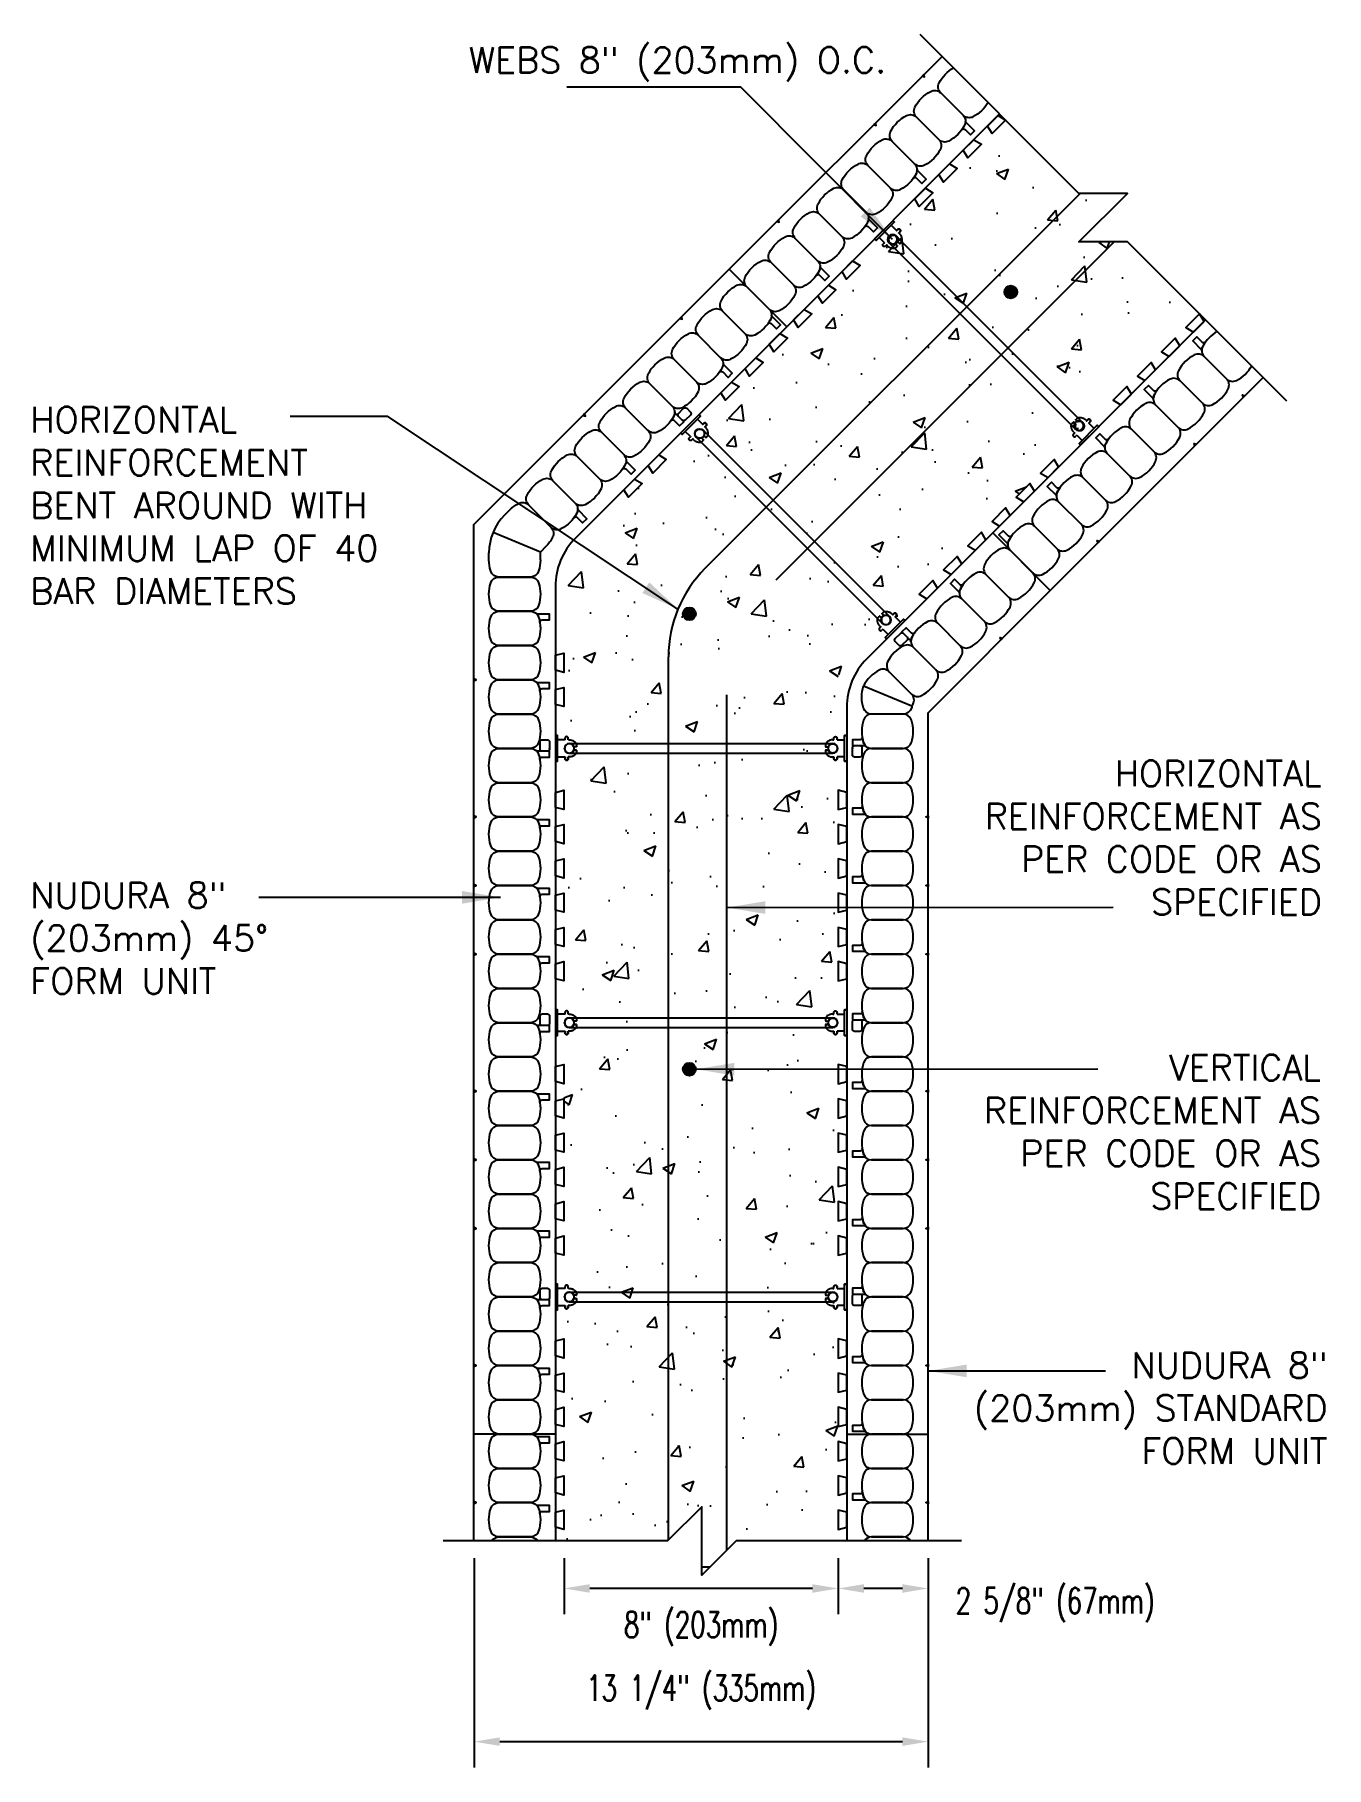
# Model space of a CAD drawing. Header units: inches. Extents: x 570.5 to 608.2, y 33.6 to 84.2.
import ezdxf

# ---------------------------------------------------------------- set-up
doc = ezdxf.new("R2010")
doc.units = ezdxf.units.IN
doc.header["$MEASUREMENT"] = 0
for name, color, linetype in [('DIM', 4, 'Continuous'), ('HATCH', 12, 'Continuous'), ('line25', 2, 'Continuous'), ('LINE3', 3, 'Continuous'), ('LINE50', 5, 'Continuous'), ('LINE9', 9, 'Continuous'), ('TEXT', 4, 'Continuous')]:
    doc.layers.add(name, color=color, linetype=linetype)
doc.styles.add('DIM', font='romans.shx', dxfattribs={"width": 0.7})
doc.styles.add('ROMANS', font='romans.shx', dxfattribs={"height": 0.75})
doc.dimstyles.new('ext_12', dxfattribs={"dimscale": 12, "dimtxt": 0.09375, "dimasz": 0.09375, "dimexe": 0.09375, "dimexo": 0.0625, "dimgap": 0.0625, "dimtad": 1, "dimdec": 3, "dimzin": 3, "dimdsep": 46, "dimlunit": 4, "dimtxsty": 'DIM', "dimcen": 0.09, "dimdle": 0.09375, "dimclrt": 4, "dimadec": 0, "dimazin": 0, "dimtfac": 1, "dimtdec": 3, "dimtmove": 2, "dimatfit": 3, "dimfxl": 0, "dimfrac": 2, "dimtolj": 1, "dimtzin": 0, "dimarcsym": 0})
doc.dimstyles.new('ext_8', dxfattribs={"dimscale": 8, "dimtxt": 0.09375, "dimasz": 0.09375, "dimexe": 0.09375, "dimexo": 0.0625, "dimgap": 0.0625, "dimtad": 1, "dimdec": 3, "dimzin": 3, "dimdsep": 46, "dimlunit": 4, "dimtxsty": 'DIM', "dimcen": 0.09, "dimdle": 0.09375, "dimclrt": 4, "dimadec": 0, "dimazin": 0, "dimtfac": 1, "dimtdec": 3, "dimtmove": 2, "dimatfit": 3, "dimfxl": 0, "dimfrac": 2, "dimtolj": 1, "dimtzin": 0, "dimarcsym": 0})

msp = doc.modelspace()

# ---------------------------------------------------------------- texts
at = {"layer": 'TEXT', "char_height": 0.75, "style": 'ROMANS'}
for s, insert, width, attachment_point in [('WEBS 8" (203mm) O.C.', (583.2106, 83.3025), 12.7171, 4), ('HORIZONTAL REINFORCEMENT BENT AROUND WITH MINIMUM LAP OF 40 BAR DIAMETERS', (570.4199, 70.4355), 11.207939, 4), ('HORIZONTAL REINFORCEMENT AS PER CODE OR AS SPECIFIED', (608.1009, 62.9926), 12.632931, 3), ('NUDURA 8" (203mm) 45° FORM UNIT', (570.4199, 57.8133), 10.671893, 4), ('VERTICAL REINFORCEMENT AS PER CODE OR AS SPECIFIED', (608.0789, 54.4121), 12.632931, 3), ('NUDURA 8" (203mm) STANDARD FORM UNIT', (608.2677, 45.7295), 11.218766, 3)]:
    msp.add_mtext(s, dxfattribs=dict(at, insert=insert, width=width, attachment_point=attachment_point))

# ---------------------------------------------------------------- blocks, each defined once
blk = doc.blocks.new('WEB8_CENTRE_TOP')
at = {"layer": 'LINE9'}
for p, q in [((-0.141, 7.688), (-0.141, 0)), ((0.141, 7.688), (0.141, 0))]:
    blk.add_line(p, q, dxfattribs=at)
for centre in [(0, 7.688), (0, 0)]:
    blk.add_circle(centre, 0.141, dxfattribs=at)
blk = doc.blocks.new('*D9')
at = {"layer": 'Defpoints', "color": 0}
for p in [(583.369, 40.228), (596.616, 40.228), (596.616, 34.375)]:
    blk.add_point(p, dxfattribs=at)
at = {"layer": 'TEXT', "color": 0, "lineweight": -2}
for p, q in [((583.369, 39.728), (583.369, 33.625)), ((596.616, 39.728), (596.616, 33.625)), ((584.119, 34.375), (595.866, 34.375))]:
    blk.add_line(p, q, dxfattribs=at)
at = {"layer": 'TEXT', "color": 0}
for points in [[(584.119, 34.5), (584.119, 34.25), (583.369, 34.375)], [(595.866, 34.5), (595.866, 34.25), (596.616, 34.375)]]:
    blk.add_solid(points, dxfattribs=at)
at = {"layer": 'TEXT', "color": 4, "insert": (589.993, 35.816), "char_height": 0.75, "attachment_point": 5, "style": 'DIM'}
blk.add_mtext('\\A1;13 1/4" (335mm)', dxfattribs=at)
blk = doc.blocks.new('*D10')
at = {"layer": 'Defpoints', "color": 0}
for p in [(585.994, 40.228), (593.991, 40.228), (585.994, 38.843)]:
    blk.add_point(p, dxfattribs=at)
at = {"layer": 'TEXT', "color": 0, "lineweight": -2}
for p, q in [((585.994, 39.728), (585.994, 38.093)), ((593.991, 39.728), (593.991, 38.093)), ((593.241, 38.843), (586.744, 38.843))]:
    blk.add_line(p, q, dxfattribs=at)
at = {"layer": 'TEXT', "color": 0}
for points in [[(586.744, 38.968), (586.744, 38.718), (585.994, 38.843)], [(593.241, 38.968), (593.241, 38.718), (593.991, 38.843)]]:
    blk.add_solid(points, dxfattribs=at)
at = {"layer": 'TEXT', "color": 4, "insert": (589.993, 37.665), "char_height": 0.75, "attachment_point": 5, "style": 'DIM'}
blk.add_mtext('\\A1;8" (203mm)', dxfattribs=at)
blk = doc.blocks.new('*D11')
at = {"layer": 'Defpoints', "color": 0}
for p in [(593.991, 40.228), (596.616, 40.228), (593.991, 38.843)]:
    blk.add_point(p, dxfattribs=at)
at = {"layer": 'TEXT', "color": 0, "lineweight": -2}
for p, q in [((593.991, 39.728), (593.991, 38.093)), ((596.616, 39.728), (596.616, 38.093)), ((595.866, 38.843), (594.741, 38.843))]:
    blk.add_line(p, q, dxfattribs=at)
at = {"layer": 'TEXT', "color": 0}
for points in [[(594.741, 38.968), (594.741, 38.718), (593.991, 38.843)], [(595.866, 38.968), (595.866, 38.718), (596.616, 38.843)]]:
    blk.add_solid(points, dxfattribs=at)
at = {"layer": 'TEXT', "color": 4, "insert": (600.323, 38.36), "char_height": 0.75, "attachment_point": 5, "style": 'DIM'}
blk.add_mtext('\\A1;2 5/8" (67mm)', dxfattribs=at)
blk = doc.blocks.new('Connector')
blk.add_point((0.271, 0))
at = {"layer": 'LINE9'}
for p, q in [((0, 0.375), (0, -0.375)), ((0.062, -0.375), (0.062, 0.375)), ((0.281, 0.25), (0.062, 0.25))]:
    blk.add_line(p, q, dxfattribs=at)
for points, weights in [([(0.007, 0.375), (0.004, 0.375), (0, 0.375)], [1, 0.972587069138, 0.950305488115]), ([(0.327, 0.343), (0.308, 0.343), (0.281, 0.317), (0.281, 0.297)], [1, 0.85355339, 0.85355339, 1]), ([(0.328, 0.343), (0.327, 0.343), (0.327, 0.343)], [1, 0.70710678, 1]), ([(0.375, 0.297), (0.375, 0.317), (0.348, 0.343), (0.329, 0.343)], [1, 0.85355339, 0.85355339, 1]), ([(0.406, 0.25), (0.546, 0.25), (0.619, 0.131)], [0.958404415409, 0.794674173519, 0.864651571113]), ([(0.619, 0.052), (0.612, 0.049), (0.604, 0.049)], [0.83615024178, 0.892081430621, 1]), ([(0, -0.375), (0.004, -0.375), (0.007, -0.375)], [0.950305488115, 0.972587069138, 1]), ([(0.281, -0.297), (0.281, -0.317), (0.308, -0.343), (0.327, -0.343)], [1, 0.85355339, 0.85355339, 1]), ([(0.327, -0.343), (0.281, -0.343), (0.281, -0.297)], [1, 0.70710678, 1]), ([(0.329, -0.343), (0.348, -0.343), (0.375, -0.317), (0.375, -0.297)], [1, 0.85355339, 0.85355339, 1]), ([(0.375, -0.297), (0.375, -0.343), (0.329, -0.343)], [1, 0.70710678, 1]), ([(0.619, -0.131), (0.546, -0.25), (0.406, -0.25)], [0.864651574428, 0.794674169686, 0.958404415195]), ([(0.604, -0.049), (0.612, -0.049), (0.619, -0.052)], [1, 0.89208144177, 0.836150253337])]:
    blk.add_rational_spline(points, weights, degree=2, dxfattribs=at)
for points, degree in [([(0, 0.375), (0.002, 0.375), (0.005, 0.375), (0.007, 0.375)], 3), ([(0.007, 0.375), (0.021, 0.375), (0.051, 0.375), (0.062, 0.375), (0.062, 0.375)], 3), ([(0.281, 0.25), (0.281, 0.297)], 1), ([(0.327, 0.343), (0.327, 0.343), (0.328, 0.343), (0.328, 0.343)], 3), ([(0.328, 0.343), (0.329, 0.343), (0.329, 0.343), (0.329, 0.343)], 3), ([(0.375, 0.25), (0.375, 0.297)], 1), ([(0.406, 0.25), (0.375, 0.25)], 1), ([(0.406, 0.25), (0.406, 0.25)], 1), ([(0.406, 0.25), (0.406, 0.25)], 1), ([(0.406, 0.25), (0.406, 0.25)], 1), ([(0.406, 0.25), (0.406, 0.25)], 1), ([(0.406, 0.25), (0.406, 0.25)], 1), ([(0.406, 0.25), (0.406, 0.25)], 1), ([(0.406, 0.25), (0.406, 0.25)], 1), ([(0.406, 0.25), (0.406, 0.25)], 1), ([(0.406, 0.25), (0.406, 0.25)], 1), ([(0.406, 0.25), (0.406, 0.25)], 1), ([(0.406, 0.25), (0.406, 0.25)], 1), ([(0.406, 0.25), (0.406, 0.25)], 1), ([(0.406, 0.25), (0.406, 0.25)], 1), ([(0.406, 0.25), (0.406, 0.25)], 1), ([(0.406, 0.25), (0.406, 0.25)], 1), ([(0.406, 0.25), (0.406, 0.25)], 1), ([(0.406, 0.25), (0.406, 0.25)], 1), ([(0.406, 0.25), (0.406, 0.25)], 1), ([(0.406, 0.25), (0.406, 0.25)], 1), ([(0.406, 0.25), (0.406, 0.25)], 1), ([(0.406, 0.25), (0.406, 0.25)], 1), ([(0.406, 0.25), (0.406, 0.25)], 1), ([(0.406, 0.25), (0.406, 0.25)], 1), ([(0.406, 0.25), (0.406, 0.25)], 1), ([(0.604, 0.049), (0.532, 0.049)], 1), ([(0.532, 0.049), (0.532, 0.049)], 1), ([(0.532, 0.049), (0.532, 0.049)], 1), ([(0.532, 0.049), (0.532, 0.049)], 1), ([(0.532, 0.049), (0.532, 0.049)], 1), ([(0.532, 0.049), (0.532, 0.049)], 1), ([(0.532, 0.049), (0.532, 0.049)], 1), ([(0.532, 0.049), (0.532, 0.049)], 1), ([(0.532, 0.049), (0.532, 0.049)], 1), ([(0.532, 0.049), (0.532, 0.049)], 1), ([(0.532, 0.049), (0.532, 0.049)], 1), ([(0.604, 0.049), (0.609, 0.049), (0.614, 0.05), (0.619, 0.052)], 3), ([(0.604, 0.049), (0.604, 0.049)], 1), ([(0.604, 0.049), (0.604, 0.049)], 1), ([(0.604, 0.049), (0.604, 0.049)], 1), ([(0.604, 0.049), (0.604, 0.049)], 1), ([(0.619, 0.131), (0.619, 0.052)], 1), ([(0.619, 0.131), (0.619, 0.131)], 1), ([(0.619, 0.131), (0.619, 0.131)], 1), ([(0.619, 0.131), (0.619, 0.131)], 1), ([(0.619, 0.131), (0.619, 0.131)], 1), ([(0.007, -0.375), (0.005, -0.375), (0.002, -0.375), (0, -0.375)], 3), ([(0.062, -0.375), (0.062, -0.375), (0.051, -0.375), (0.021, -0.375), (0.007, -0.375)], 3), ([(0.062, -0.25), (0.281, -0.25)], 1), ([(0.281, -0.297), (0.281, -0.25)], 1), ([(0.281, -0.25), (0.281, -0.297)], 1), ([(0.328, -0.343), (0.328, -0.343), (0.327, -0.343), (0.327, -0.343)], 3), ([(0.329, -0.343), (0.329, -0.343), (0.329, -0.343), (0.328, -0.343)], 3), ([(0.375, -0.25), (0.375, -0.297)], 1), ([(0.375, -0.297), (0.375, -0.25)], 1), ([(0.406, -0.25), (0.375, -0.25)], 1), ([(0.406, -0.25), (0.406, -0.25)], 1), ([(0.406, -0.25), (0.406, -0.25)], 1), ([(0.406, -0.25), (0.406, -0.25)], 1), ([(0.406, -0.25), (0.406, -0.25)], 1), ([(0.406, -0.25), (0.406, -0.25)], 1), ([(0.406, -0.25), (0.406, -0.25)], 1), ([(0.406, -0.25), (0.406, -0.25)], 1), ([(0.406, -0.25), (0.406, -0.25)], 1), ([(0.406, -0.25), (0.406, -0.25)], 1), ([(0.406, -0.25), (0.406, -0.25)], 1), ([(0.406, -0.25), (0.406, -0.25)], 1), ([(0.532, -0.049), (0.604, -0.049)], 1), ([(0.604, -0.049), (0.58, -0.049), (0.556, -0.049), (0.532, -0.049)], 3), ([(0.532, -0.049), (0.532, -0.049)], 1), ([(0.532, -0.049), (0.532, -0.049)], 1), ([(0.532, -0.049), (0.532, -0.049)], 1), ([(0.532, -0.049), (0.532, -0.049)], 1), ([(0.619, -0.052), (0.614, -0.05), (0.609, -0.049), (0.604, -0.049)], 3), ([(0.604, -0.049), (0.604, -0.049)], 1), ([(0.604, -0.049), (0.604, -0.049)], 1), ([(0.604, -0.049), (0.604, -0.049)], 1), ([(0.604, -0.049), (0.604, -0.049)], 1), ([(0.604, -0.049), (0.604, -0.049)], 1), ([(0.604, -0.049), (0.604, -0.049)], 1), ([(0.604, -0.049), (0.604, -0.049)], 1), ([(0.604, -0.049), (0.604, -0.049)], 1), ([(0.619, -0.052), (0.619, -0.131)], 1), ([(0.619, -0.131), (0.619, -0.131)], 1), ([(0.619, -0.131), (0.619, -0.131)], 1), ([(0.619, -0.131), (0.619, -0.131)], 1), ([(0.619, -0.131), (0.619, -0.131)], 1)]:
    blk.add_open_spline(points, degree=degree, dxfattribs=at)
for points, weights, knots in [([(0.062, 0.375), (0.062, 0.375), (0.046, 0.375), (0.03, 0.375), (0.007, 0.375)], [0.868718858569, 0.861102746415, 1, 0.861102734288, 0.868718859898], [0, 0, 0, 0.5, 0.5, 1, 1, 1]), ([(0.532, 0.049), (0.472, 0.203), (0.333, 0.113), (0.157, 0), (0.333, -0.113), (0.472, -0.203), (0.532, -0.049)], [0.899508922286, 0.599718215298, 1, 0.54226024, 1, 0.599718224335, 0.899508908749], [0, 0, 0, 0.318112, 0.318112, 0.681888, 0.681888, 1, 1, 1]), ([(0.007, -0.375), (0.03, -0.375), (0.046, -0.375), (0.062, -0.375), (0.062, -0.375)], [0.868718859319, 0.861102739573, 1, 0.861102742958, 0.868718858948], [0, 0, 0, 0.5, 0.5, 1, 1, 1])]:
    blk.add_rational_spline(points, weights, degree=2, knots=knots, dxfattribs=at)

# ---------------------------------------------------------------- dimensions: what is measured, and where the dimension line sits
at = {"layer": 'TEXT'}
for base, p1, p2, text, picture, middle in [((596.6162, 34.3751), (583.3689, 40.228), (596.6162, 40.228), '13 1/4" (335mm)', '*D9', (589.9926, 35.8161)), ((585.9939, 38.8428), (593.9912, 40.228), (585.9939, 40.228), '8" (203mm)', '*D10', (589.9926, 37.6649)), ((593.9912, 38.8428), (596.6162, 40.228), (593.9912, 40.228), '2 5/8" (67mm)', '*D11', (600.3229, 38.3603))]:
    dim = msp.add_linear_dim(base=base, p1=p1, p2=p2, text=text, dimstyle='ext_8', dxfattribs=at)
    dim.commit()
    dim.dimension.update_dxf_attribs({"geometry": picture, "text_midpoint": middle, "dimtype": 160})

# ---------------------------------------------------------------- hatches: boundary and pattern name
at = {"layer": 'HATCH'}
h = msp.add_hatch(dxfattribs=at)
h.set_pattern_fill('AR-CONC', color=256, scale=0.5, style=0)
h.set_pattern_definition([(50, (-2.293, 35.255), (3.586301, -0.31376), [0.375, -4.125]), (355, (-2.293, 35.255), (-0.693757, 3.76096), [0.3, -3.3]), (100.4514, (-1.994, 35.229), (2.892547, 3.447198), [0.3187, -3.50571]), (46.1842, (-2.293, 36.255), (5.336205, -0.827595), [0.5625, -6.1875]), (96.6356, (-1.8483, 36.186), (4.673314, 4.87059), [0.47805, -5.258565]), (351.1842, (-2.293, 36.255), (4.67331, 4.870593), [0.45, -4.95]), (21, (-1.793, 36.005), (2.984535, -2.013094), [0.375, -4.125]), (326, (-1.793, 36.005), (1.216577, 3.62575), [0.3, -3.3]), (71.4514, (-1.5443, 35.8373), (4.201113, 1.612652), [0.3187, -3.50571]), (37.5, (-2.293, 35.255), (0.0607993, 1.6644693), [0, -3.26, 0, -3.35, 0, -3.3125]), (7.5, (-2.293, 35.255), (1.3153477, 1.9720586), [0, -1.91, 0, -3.185, 0, -1.2625]), (327.5, (-3.408, 35.255), (2.6691122, -0.1127744), [0, -1.25, 0, -3.9, 0, -5.175]), (317.5, (-3.908, 35.255), (2.915931, 0.500525), [0, -1.625, 0, -2.59, 0, -3.675])])
h.paths.add_polyline_path([(604.5349, 76.0201), (602.4315, 78.1235), (601.0173, 78.1235), (602.4315, 79.5377), (601.0166, 79.5384), (598.8781, 81.6769), (585.9912, 68.7901), (585.9912, 40.228), (589.0166, 40.228), (590.0166, 41.228), (590.0166, 39.228), (591.0166, 40.228), (593.9912, 40.228), (593.9912, 65.4764)])
at = {"layer": 'LINE3'}
for points in [[(598.8421, 76.6593, 1), (599.2171, 76.6593, 1)], [(589.4641, 67.2739, 1), (589.8391, 67.2739, 1)], [(589.4641, 53.988, 1), (589.8391, 53.988, 1)]]:
    msp.add_hatch(color=256, dxfattribs=at).paths.add_polyline_path(points)

# ---------------------------------------------------------------- linework, layer by layer
at = {"layer": 'line25'}
for p, q in [((598.7013, 81.8537), (592.4921, 75.6445)), ((604.7117, 75.8433), (598.5025, 69.6341)), ((592.4921, 75.6445), (586.327, 69.4794)), ((598.5025, 69.6341), (594.827, 65.9586)), ((585.7412, 68.0652), (585.7412, 43.3465)), ((594.2412, 64.5444), (594.2412, 43.3465)), ((585.7412, 43.3465), (585.7412, 40.228)), ((594.2412, 43.3465), (594.2412, 40.228))]:
    msp.add_line(p, q, dxfattribs=at)
for points in [[(598.6573, 81.8097), (598.8781, 81.677), (598.4805, 81.2794), (598.3478, 81.5002)], [(597.9502, 81.1026), (598.171, 80.9699), (597.7734, 80.5723), (597.6407, 80.7931)], [(597.2431, 80.3955), (597.4639, 80.2628), (597.0663, 79.8652), (596.9336, 80.086)], [(596.536, 79.6884), (596.7568, 79.5557), (596.3592, 79.158), (596.2265, 79.3789)], [(594.4146, 77.5671), (594.6355, 77.4344), (594.2379, 77.0367), (594.1052, 77.2576)], [(593.7075, 76.8599), (593.9284, 76.7272), (593.5307, 76.3296), (593.398, 76.5505)], [(593.0004, 76.1528), (593.2213, 76.0201), (592.8236, 75.6225), (592.6909, 75.8434)], [(604.6677, 75.7993), (604.535, 76.0201), (604.1374, 75.6225), (604.3582, 75.4898)], [(592.2933, 75.4457), (592.5142, 75.313), (592.1165, 74.9154), (591.9838, 75.1363)], [(603.9606, 75.0922), (603.8279, 75.313), (603.4302, 74.9154), (603.6511, 74.7827)], [(591.5862, 74.7386), (591.8071, 74.6059), (591.4094, 74.2083), (591.2767, 74.4291)], [(603.2535, 74.3851), (603.1208, 74.6059), (602.7231, 74.2083), (602.944, 74.0756)], [(590.8791, 74.0315), (591.0999, 73.8988), (590.7023, 73.5012), (590.5696, 73.722)], [(602.5464, 73.678), (602.4137, 73.8988), (602.016, 73.5012), (602.2369, 73.3685)], [(588.7578, 71.9102), (588.9786, 71.7775), (588.581, 71.3799), (588.4483, 71.6007)], [(600.425, 71.5566), (600.2923, 71.7775), (599.8947, 71.3799), (600.1156, 71.2472)], [(588.0507, 71.2031), (588.2715, 71.0704), (587.8739, 70.6728), (587.7412, 70.8936)], [(599.7179, 70.8495), (599.5852, 71.0704), (599.1876, 70.6728), (599.4085, 70.5401)], [(599.0108, 70.1424), (598.8781, 70.3633), (598.4805, 69.9657), (598.7013, 69.833)], [(598.3037, 69.4353), (598.171, 69.6562), (597.7734, 69.2585), (597.9942, 69.1258)], [(597.5966, 68.7282), (597.4639, 68.9491), (597.0663, 68.5514), (597.2871, 68.4187)], [(596.8895, 68.0211), (596.7568, 68.242), (596.3592, 67.8443), (596.58, 67.7116)], [(585.7412, 66.0653), (585.9912, 66.1276), (585.9912, 65.5653), (585.7412, 65.6276)], [(585.7412, 65.0653), (585.9912, 65.1276), (585.9912, 64.5653), (585.7412, 64.6276)], [(585.7412, 62.0653), (585.9912, 62.1276), (585.9912, 61.5653), (585.7412, 61.6276)], [(594.2412, 62.0653), (593.9912, 62.1276), (593.9912, 61.5653), (594.2412, 61.6276)], [(585.7412, 61.0653), (585.9912, 61.1276), (585.9912, 60.5653), (585.7412, 60.6276)], [(594.2412, 61.0653), (593.9912, 61.1276), (593.9912, 60.5653), (594.2412, 60.6276)], [(585.7412, 60.0653), (585.9912, 60.1276), (585.9912, 59.5653), (585.7412, 59.6276)], [(594.2412, 60.0653), (593.9912, 60.1276), (593.9912, 59.5653), (594.2412, 59.6276)], [(585.7412, 59.0653), (585.9912, 59.1276), (585.9912, 58.5653), (585.7412, 58.6276)], [(594.2412, 59.0653), (593.9912, 59.1276), (593.9912, 58.5653), (594.2412, 58.6276)], [(585.7412, 58.0653), (585.9912, 58.1276), (585.9912, 57.5653), (585.7412, 57.6276)], [(594.2412, 58.0653), (593.9912, 58.1276), (593.9912, 57.5653), (594.2412, 57.6276)], [(585.7412, 57.0653), (585.9912, 57.1276), (585.9912, 56.5653), (585.7412, 56.6276)], [(594.2412, 57.0653), (593.9912, 57.1276), (593.9912, 56.5653), (594.2412, 56.6276)], [(585.7412, 54.0653), (585.9912, 54.1276), (585.9912, 53.5653), (585.7412, 53.6276)], [(594.2412, 54.0653), (593.9912, 54.1276), (593.9912, 53.5653), (594.2412, 53.6276)], [(585.7412, 53.0653), (585.9912, 53.1276), (585.9912, 52.5653), (585.7412, 52.6276)], [(594.2412, 53.0653), (593.9912, 53.1276), (593.9912, 52.5653), (594.2412, 52.6276)], [(585.7412, 52.0653), (585.9912, 52.1276), (585.9912, 51.5653), (585.7412, 51.6276)], [(594.2412, 52.0653), (593.9912, 52.1276), (593.9912, 51.5653), (594.2412, 51.6276)], [(585.7412, 51.0653), (585.9912, 51.1276), (585.9912, 50.5653), (585.7412, 50.6276)], [(594.2412, 51.0653), (593.9912, 51.1276), (593.9912, 50.5653), (594.2412, 50.6276)], [(585.7412, 50.0653), (585.9912, 50.1276), (585.9912, 49.5653), (585.7412, 49.6276)], [(594.2412, 50.0653), (593.9912, 50.1276), (593.9912, 49.5653), (594.2412, 49.6276)], [(585.7412, 49.0653), (585.9912, 49.1276), (585.9912, 48.5653), (585.7412, 48.6276)], [(594.2412, 49.0653), (593.9912, 49.1276), (593.9912, 48.5653), (594.2412, 48.6276)], [(585.7412, 46.0653), (585.9912, 46.1276), (585.9912, 45.5653), (585.7412, 45.6276)], [(594.2412, 46.0653), (593.9912, 46.1276), (593.9912, 45.5653), (594.2412, 45.6276)], [(585.7412, 45.0653), (585.9912, 45.1276), (585.9912, 44.5653), (585.7412, 44.6276)], [(594.2412, 45.0653), (593.9912, 45.1276), (593.9912, 44.5653), (594.2412, 44.6276)], [(585.7412, 44.0653), (585.9912, 44.1276), (585.9912, 43.5653), (585.7412, 43.6276)], [(594.2412, 44.0653), (593.9912, 44.1276), (593.9912, 43.5653), (594.2412, 43.6276)], [(585.7412, 43.0653), (585.9912, 43.1276), (585.9912, 42.5653), (585.7412, 42.6276)], [(594.2412, 43.0653), (593.9912, 43.1276), (593.9912, 42.5653), (594.2412, 42.6276)], [(585.7412, 42.0653), (585.9912, 42.1276), (585.9912, 41.5653), (585.7412, 41.6276)], [(594.2412, 42.0653), (593.9912, 42.1276), (593.9912, 41.5653), (594.2412, 41.6276)], [(585.7412, 41.0653), (585.9912, 41.1276), (585.9912, 40.5653), (585.7412, 40.6276)], [(594.2412, 41.0653), (593.9912, 41.1276), (593.9912, 40.5653), (594.2412, 40.6276)]]:
    msp.add_lwpolyline(points, close=True, dxfattribs=at)
for centre in [(587.7412, 68.0652), (596.2412, 64.5444)]:
    msp.add_arc(centre, 2, 135, 180, dxfattribs=at)
at = {"layer": 'LINE3'}
for p, q in [((601.0499, 79.5377), (590.1067, 68.5944)), ((602.0446, 78.1235), (592.1776, 68.2565)), ((589.0397, 40.2511), (589.0397, 66.0184)), ((590.743, 39.9544), (590.743, 64.9061))]:
    msp.add_line(p, q, dxfattribs=at)
for centre in [(599.0296, 76.6593), (589.6516, 67.2739), (589.6516, 53.988)]:
    msp.add_circle(centre, 0.1875, dxfattribs=at)
msp.add_arc((592.6886, 66.016), 3.6489, 135.0384, 179.9616, dxfattribs=at)
at = {"layer": 'LINE50'}
for p, q in [((590.8127, 77.3239), (597.0219, 83.5331)), ((583.3662, 69.8774), (590.8127, 77.3239)), ((592.4921, 75.6445), (590.8127, 77.3239)), ((590.8127, 77.3239), (592.4921, 75.6445)), ((590.8127, 77.3239), (592.4921, 75.6445)), ((600.1819, 67.9548), (606.3911, 74.1639)), ((583.3662, 43.3465), (583.3662, 69.8774)), ((600.1819, 67.9548), (598.5025, 69.6341)), ((600.1819, 67.9548), (598.5025, 69.6341)), ((598.5025, 69.6341), (600.1819, 67.9548)), ((596.6162, 64.3891), (600.1819, 67.9548)), ((596.6162, 43.3465), (596.6162, 64.3891)), ((583.3662, 40.228), (583.3662, 43.3465)), ((585.7412, 43.3465), (583.3662, 43.3465)), ((594.2412, 43.3465), (596.6162, 43.3465)), ((596.6162, 40.228), (596.6162, 43.3465))]:
    msp.add_line(p, q, dxfattribs=at)
at = {"layer": 'LINE9'}
for p, q in [((584.4046, 70.2971), (584.2614, 70.1538)), ((585.3037, 69.0749), (583.9227, 69.6469)), ((583.8037, 68.8465), (583.8037, 69.049)), ((585.4653, 69.2364), (585.3037, 69.0749)), ((585.3037, 68.8465), (585.3037, 69.0749)), ((594.7294, 65.1706), (596.1458, 64.5839)), ((585.5728, 63.3257), (585.5728, 63.3465)), ((594.4097, 63.3672), (594.4097, 63.3465)), ((590.0166, 39.4714, 0.2737), (590.26, 39.4714, 0.2737))]:
    msp.add_line(p, q, dxfattribs=at)
at = {"layer": 'LINE9', "flags": 128}
for points in [[(607.0811, 73.4739), (602.4315, 78.1235), (601.0173, 78.1235), (602.4315, 79.5377), (601.0173, 79.5377), (596.3884, 84.1665)], [(597.5921, 40.228), (591.0166, 40.228), (590.0166, 39.228), (590.0166, 41.228), (589.0166, 40.228), (582.4704, 40.228)]]:
    msp.add_lwpolyline(points, dxfattribs=at)
at = {"layer": 'LINE9'}
for points in [[(596.4475, 82.9587), (596.5152, 82.9352), (596.4917, 83.0029)], [(595.0333, 81.5445), (595.101, 81.521), (595.0775, 81.5887)], [(592.2049, 78.716), (592.2726, 78.6925), (592.2491, 78.7602)], [(589.3764, 75.8876), (589.4441, 75.8641), (589.4206, 75.9318)], [(605.8167, 73.5895), (605.7932, 73.6572), (605.8609, 73.6337)], [(586.548, 73.0592), (586.6157, 73.0357), (586.5922, 73.1034)], [(604.4025, 72.1753), (604.379, 72.243), (604.4466, 72.2195)], [(601.574, 69.3469), (601.5505, 69.4146), (601.6182, 69.3911)], [(598.7456, 66.5185), (598.7221, 66.5861), (598.7898, 66.5626)], [(583.3662, 65.3152), (583.4307, 65.3465), (583.3662, 65.3777)], [(583.3662, 61.3152), (583.4307, 61.3465), (583.3662, 61.3777)], [(596.6162, 61.3152), (596.5517, 61.3465), (596.6162, 61.3777)], [(583.3662, 59.3152), (583.4307, 59.3465), (583.3662, 59.3777)], [(596.6162, 59.3152), (596.5517, 59.3465), (596.6162, 59.3777)], [(583.3662, 57.3152), (583.4307, 57.3465), (583.3662, 57.3777)], [(596.6162, 57.3152), (596.5517, 57.3465), (596.6162, 57.3777)], [(583.3662, 53.3152), (583.4307, 53.3465), (583.3662, 53.3777)], [(596.6162, 53.3152), (596.5517, 53.3465), (596.6162, 53.3777)], [(583.3662, 51.3152), (583.4307, 51.3465), (583.3662, 51.3777)], [(596.6162, 51.3152), (596.5517, 51.3465), (596.6162, 51.3777)], [(583.3662, 49.3152), (583.4307, 49.3465), (583.3662, 49.3777)], [(596.6162, 49.3152), (596.5517, 49.3465), (596.6162, 49.3777)], [(583.3662, 45.3152), (583.4307, 45.3465), (583.3662, 45.3777)], [(596.6162, 45.3152), (596.5517, 45.3465), (596.6162, 45.3777)], [(583.3662, 41.3152), (583.4307, 41.3465), (583.3662, 41.3777)], [(596.6162, 41.3152), (596.5517, 41.3465), (596.6162, 41.3777)]]:
    msp.add_lwpolyline(points, close=True, dxfattribs=at)
for points in [[(598.3652, 82.1898, -0.14615), (597.9256, 81.7696, -0.3253046), (597.635, 81.8154), (596.9836, 82.4668, -0.3253046), (596.9378, 82.7574, -0.14615), (597.358, 83.197, -0.3253046)], [(605.0478, 75.5072, 0.14615), (604.6276, 75.0676, 0.3253046), (604.6734, 74.777), (605.3248, 74.1256, 0.3253046), (605.6153, 74.0798, 0.14615), (606.0549, 74.5, 0.3253046)], [(584.4046, 70.2971, -0.0783514), (584.6722, 70.4918, -0.3253046), (584.9628, 70.446), (585.6142, 69.7946, -0.3253046), (585.66, 69.504, -0.1576708)], [(585.66, 69.504, -0.0783514), (585.4653, 69.2364, -0.3253046)], [(585.3037, 68.8465, -0.0783514), (585.2522, 68.5195, -0.3253046), (585.0143, 68.3465), (584.0932, 68.3465, -0.3253046), (583.8553, 68.5195, -0.0783514), (583.8037, 68.8465, -0.3253046)], [(595.1904, 65.6304, 0.1569771), (594.7294, 65.1706, 0.3253046)], [(596.1458, 64.5839, 0.0157805), (596.1782, 64.6427, 0.3253046), (596.1324, 64.9332), (595.481, 65.5846, 0.3253046), (595.1904, 65.6304, 0.1576708)], [(594.7303, 64.5195, -0.1569771), (594.7294, 65.1706, -0.3253046)], [(596.1458, 64.5839, -0.0157805), (596.1272, 64.5195, -0.3253046), (595.8893, 64.3465), (594.9682, 64.3465, -0.3253046), (594.7303, 64.5195, -0.1576708)], [(583.8806, 40.228, -0.2597749), (584.0932, 40.3465), (585.0143, 40.3465, -0.2597749), (585.2269, 40.228, -0.1576708)], [(596.1019, 40.228, 0.2597749), (595.8893, 40.3465), (594.9682, 40.3465, 0.2597749), (594.7556, 40.228, 0.1576708)], [(596.1019, 40.228, 0.2597749), (595.8893, 40.3465), (594.9682, 40.3465, 0.2597749), (594.7556, 40.228, 0.1576708)]]:
    msp.add_lwpolyline(points, format="xyb", dxfattribs=at)
for points in [[(597.6808, 81.5248, -0.1576708), (597.2184, 81.0625, -0.3253046), (596.9279, 81.1083), (596.2765, 81.7597, -0.3253046), (596.2307, 82.0502, -0.1576708), (596.693, 82.5126, -0.3253046), (596.9836, 82.4668), (597.635, 81.8154, -0.3253046)], [(596.9737, 80.8177, -0.1576708), (596.5113, 80.3554, -0.3253046), (596.2208, 80.4012), (595.5694, 81.0526, -0.3253046), (595.5236, 81.3431, -0.1576708), (595.9859, 81.8055, -0.3253046), (596.2765, 81.7597), (596.9279, 81.1083, -0.3253046)], [(597.6808, 81.5248, -0.0372667), (597.5985, 81.3898, -0.4630356), (597.6935, 81.3975), (597.8502, 81.2409), (597.971, 81.3616), (597.7263, 81.6064, -0.1890024), (597.708, 81.6482, -0.1284074)], [(596.2666, 80.1106, -0.1576708), (595.8042, 79.6483, -0.3253046), (595.5137, 79.6941), (594.8623, 80.3455, -0.3253046), (594.8165, 80.636, -0.1576708), (595.2788, 81.0984, -0.3253046), (595.5694, 81.0526), (596.2208, 80.4012, -0.3253046)], [(595.5595, 79.4035, -0.1576708), (595.0971, 78.9412, -0.3253046), (594.8065, 78.987), (594.1552, 79.6383, -0.3253046), (594.1094, 79.9289, -0.1576708), (594.5717, 80.3913, -0.3253046), (594.8623, 80.3455), (595.5137, 79.6941, -0.3253046)], [(596.2666, 80.1106, -0.0372667), (596.1843, 79.9755, -0.4630356), (596.2793, 79.9833), (596.436, 79.8266), (596.5568, 79.9474), (596.3121, 80.1922, -0.1890024), (596.2938, 80.234, -0.1284074)], [(594.8524, 78.6964, -0.1576708), (594.39, 78.2341, -0.3253046), (594.0994, 78.2799), (593.4481, 78.9312, -0.3253046), (593.4023, 79.2218, -0.1576708), (593.8646, 79.6842, -0.3253046), (594.1552, 79.6383), (594.8065, 78.987, -0.3253046)], [(594.1453, 77.9893, -0.1576708), (593.6829, 77.527, -0.3253046), (593.3923, 77.5728), (592.741, 78.2241, -0.3253046), (592.6952, 78.5147, -0.1576708), (593.1575, 78.9771, -0.3253046), (593.4481, 78.9312), (594.0994, 78.2799, -0.3253046)], [(594.8524, 78.6964, -0.0372667), (594.7701, 78.5613, -0.4630356), (594.8651, 78.5691), (595.0218, 78.4124), (595.1426, 78.5332), (594.8978, 78.7779, -0.1890024), (594.8796, 78.8198, -0.1284074)], [(593.4381, 77.2822, -0.1576708), (592.9758, 76.8198, -0.3253046), (592.6852, 76.8657), (592.0339, 77.517, -0.3253046), (591.988, 77.8076, -0.1576708), (592.4504, 78.2699, -0.3253046), (592.741, 78.2241), (593.3923, 77.5728, -0.3253046)], [(592.731, 76.5751, -0.1576708), (592.2687, 76.1127, -0.3253046), (591.9781, 76.1586), (591.3268, 76.8099, -0.3253046), (591.2809, 77.1005, -0.1576708), (591.7433, 77.5628, -0.3253046), (592.0339, 77.517), (592.6852, 76.8657, -0.3253046)], [(593.4381, 77.2822, -0.0372667), (593.3559, 77.1471, -0.4630356), (593.4509, 77.1549), (593.6076, 76.9982), (593.7284, 77.119), (593.4836, 77.3637, -0.1890024), (593.4654, 77.4055, -0.1284074)], [(592.0239, 75.868, -0.1576708), (591.5616, 75.4056, -0.3253046), (591.271, 75.4514), (590.6196, 76.1028, -0.3253046), (590.5738, 76.3934, -0.1576708), (591.0362, 76.8557, -0.3253046), (591.3268, 76.8099), (591.9781, 76.1586, -0.3253046)], [(591.3168, 75.1609, -0.1576708), (590.8545, 74.6985, -0.3253046), (590.5639, 74.7443), (589.9125, 75.3957, -0.3253046), (589.8667, 75.6863, -0.1576708), (590.3291, 76.1486, -0.3253046), (590.6196, 76.1028), (591.271, 75.4514, -0.3253046)], [(592.0239, 75.868, -0.0372667), (591.9417, 75.7329, -0.4630356), (592.0367, 75.7407), (592.1933, 75.584), (592.3141, 75.7048), (592.0694, 75.9495, -0.1890024), (592.0512, 75.9913, -0.1284074)], [(590.6097, 74.4538, -0.1576708), (590.1474, 73.9914, -0.3253046), (589.8568, 74.0372), (589.2054, 74.6886, -0.3253046), (589.1596, 74.9792, -0.1576708), (589.622, 75.4415, -0.3253046), (589.9125, 75.3957), (590.5639, 74.7443, -0.3253046)], [(604.6276, 75.0676, -0.0372667), (604.7099, 75.2026, -0.4630356), (604.6149, 75.1948), (604.4582, 75.3515), (604.3374, 75.2307), (604.5821, 74.986, -0.1890024), (604.6004, 74.9442, -0.1284074)], [(604.3828, 74.8228, 0.1576708), (603.9205, 74.3605, 0.3253046), (603.9663, 74.0699), (604.6177, 73.4185, 0.3253046), (604.9082, 73.3727, 0.1576708), (605.3706, 73.835, 0.3253046), (605.3248, 74.1256), (604.6734, 74.777, 0.3253046)], [(589.9026, 73.7467, -0.1576708), (589.4403, 73.2843, -0.3253046), (589.1497, 73.3301), (588.4983, 73.9815, -0.3253046), (588.4525, 74.2721, -0.1576708), (588.9149, 74.7344, -0.3253046), (589.2054, 74.6886), (589.8568, 74.0372, -0.3253046)], [(590.6097, 74.4538, -0.0372667), (590.5274, 74.3187, -0.4630356), (590.6224, 74.3265), (590.7791, 74.1698), (590.8999, 74.2906), (590.6552, 74.5353, -0.1890024), (590.6369, 74.5771, -0.1284074)], [(589.1955, 73.0395, -0.1576708), (588.7332, 72.5772, -0.3253046), (588.4426, 72.623), (587.7912, 73.2744, -0.3253046), (587.7454, 73.565, -0.1576708), (588.2077, 74.0273, -0.3253046), (588.4983, 73.9815), (589.1497, 73.3301, -0.3253046)], [(603.2134, 73.6534, -0.0372667), (603.2956, 73.7884, -0.4630356), (603.2006, 73.7806), (603.044, 73.9373), (602.9232, 73.8165), (603.1679, 73.5718, -0.1890024), (603.1861, 73.53, -0.1284074)], [(603.6757, 74.1157, 0.1576708), (603.2134, 73.6534, 0.3253046), (603.2592, 73.3628), (603.9105, 72.7114, 0.3253046), (604.2011, 72.6656, 0.1576708), (604.6635, 73.1279, 0.3253046), (604.6177, 73.4185), (603.9663, 74.0699, 0.3253046)], [(588.4884, 72.3324, -0.1576708), (588.0261, 71.8701, -0.3253046), (587.7355, 71.9159), (587.0841, 72.5673, -0.3253046), (587.0383, 72.8579, -0.1576708), (587.5006, 73.3202, -0.3253046), (587.7912, 73.2744), (588.4426, 72.623, -0.3253046)], [(589.6801, 73.0707), (589.5299, 72.9206, -0.4142136), (589.4415, 72.9206), (589.3337, 73.0284, -0.4142136), (589.3337, 73.1168), (589.4838, 73.2669, -0.4142136), (589.5722, 73.2669), (589.6801, 73.1591, -0.4142136)], [(602.9686, 73.4086, 0.1576708), (602.5063, 72.9462, 0.3253046), (602.5521, 72.6557), (603.2034, 72.0043, 0.3253046), (603.494, 71.9585, 0.1576708), (603.9564, 72.4208, 0.3253046), (603.9105, 72.7114), (603.2592, 73.3628, 0.3253046)], [(589.1955, 73.0395, -0.0372667), (589.1132, 72.9045, -0.4630356), (589.2082, 72.9123), (589.3649, 72.7556), (589.4857, 72.8764), (589.241, 73.1211, -0.1890024), (589.2227, 73.1629, -0.1284074)], [(587.7813, 71.6253, -0.1576708), (587.319, 71.163, -0.3253046), (587.0284, 71.2088), (586.377, 71.8602, -0.3253046), (586.3312, 72.1508, -0.1576708), (586.7935, 72.6131, -0.3253046), (587.0841, 72.5673), (587.7355, 71.9159, -0.3253046)], [(601.7992, 72.2391, -0.0372667), (601.8814, 72.3742, -0.4630356), (601.7864, 72.3664), (601.6297, 72.5231), (601.5089, 72.4023), (601.7537, 72.1576, -0.1890024), (601.7719, 72.1158, -0.1284074)], [(602.2615, 72.7015, 0.1576708), (601.7992, 72.2391, 0.3253046), (601.845, 71.9486), (602.4963, 71.2972, 0.3253046), (602.7869, 71.2514, 0.1576708), (603.2493, 71.7137, 0.3253046), (603.2034, 72.0043), (602.5521, 72.6557, 0.3253046)], [(587.0742, 70.9182, -0.1576708), (586.6118, 70.4559, -0.3253046), (586.3213, 70.5017), (585.6699, 71.1531, -0.3253046), (585.6241, 71.4436, -0.1576708), (586.0864, 71.906, -0.3253046), (586.377, 71.8602), (587.0284, 71.2088, -0.3253046)], [(601.5544, 71.9944, 0.1576708), (601.092, 71.532, 0.3253046), (601.1379, 71.2415), (601.7892, 70.5901, 0.3253046), (602.0798, 70.5443, 0.1576708), (602.5421, 71.0066, 0.3253046), (602.4963, 71.2972), (601.845, 71.9486, 0.3253046)], [(587.7813, 71.6253, -0.0372667), (587.699, 71.4903, -0.4630356), (587.794, 71.4981), (587.9507, 71.3414), (588.0715, 71.4622), (587.8268, 71.7069, -0.1890024), (587.8085, 71.7487, -0.1284074)], [(600.8473, 71.2873, 0.1576708), (600.3849, 70.8249, 0.3253046), (600.4308, 70.5343), (601.0821, 69.883, 0.3253046), (601.3727, 69.8372, 0.1576708), (601.835, 70.2995, 0.3253046), (601.7892, 70.5901), (601.1379, 71.2415, 0.3253046)], [(586.3671, 70.2111, -0.1576708), (585.9047, 69.7488, -0.3253046), (585.6142, 69.7946), (584.9628, 70.446, -0.3253046), (584.917, 70.7365, -0.1576708), (585.3793, 71.1989, -0.3253046), (585.6699, 71.1531), (586.3213, 70.5017, -0.3253046)], [(600.3849, 70.8249, -0.0372667), (600.4672, 70.96, -0.4630356), (600.3722, 70.9522), (600.2155, 71.1089), (600.0947, 70.9881), (600.3395, 70.7434, -0.1890024), (600.3577, 70.7016, -0.1284074)], [(586.3671, 70.2111, -0.0372667), (586.2848, 70.076, -0.4630356), (586.3798, 70.0838), (586.5365, 69.9271), (586.6573, 70.0479), (586.4126, 70.2927, -0.1890024), (586.3943, 70.3345, -0.1284074)], [(600.1402, 70.5802, 0.1576708), (599.6778, 70.1178, 0.3253046), (599.7236, 69.8272), (600.375, 69.1759, 0.3253046), (600.6656, 69.1301, 0.1576708), (601.1279, 69.5924, 0.3253046), (601.0821, 69.883), (600.4308, 70.5343, 0.3253046)], [(599.4331, 69.8731, 0.1576708), (598.9707, 69.4107, 0.3253046), (599.0165, 69.1201), (599.6679, 68.4688, 0.3253046), (599.9585, 68.423, 0.1576708), (600.4208, 68.8853, 0.3253046), (600.375, 69.1759), (599.7236, 69.8272, 0.3253046)], [(598.9707, 69.4107, -0.0372667), (599.053, 69.5458, -0.4630356), (598.958, 69.538), (598.8013, 69.6947), (598.6805, 69.5739), (598.9252, 69.3292, -0.1890024), (598.9435, 69.2874, -0.1284074)], [(598.726, 69.1659, 0.1576708), (598.2636, 68.7036, 0.3253046), (598.3094, 68.413), (598.9608, 67.7617, 0.3253046), (599.2514, 67.7158, 0.1576708), (599.7137, 68.1782, 0.3253046), (599.6679, 68.4688), (599.0165, 69.1201, 0.3253046)], [(585.2522, 68.1734, -0.1576708), (585.2522, 67.5195, -0.3253046), (585.0143, 67.3465), (584.0932, 67.3465, -0.3253046), (583.8553, 67.5195, -0.1576708), (583.8553, 68.1734, -0.3253046), (584.0932, 68.3465), (585.0143, 68.3465, -0.3253046)], [(597.5565, 67.9965, -0.0372667), (597.6388, 68.1316, -0.4630356), (597.5438, 68.1238), (597.3871, 68.2805), (597.2663, 68.1597), (597.511, 67.915, -0.1890024), (597.5293, 67.8731, -0.1284074)], [(598.0189, 68.4588, 0.1576708), (597.5565, 67.9965, 0.3253046), (597.6023, 67.7059), (598.2537, 67.0546, 0.3253046), (598.5443, 67.0087, 0.1576708), (599.0066, 67.4711, 0.3253046), (598.9608, 67.7617), (598.3094, 68.413, 0.3253046)], [(597.3117, 67.7517, 0.1576708), (596.8494, 67.2894, 0.3253046), (596.8952, 66.9988), (597.5466, 66.3474, 0.3253046), (597.8372, 66.3016, 0.1576708), (598.2995, 66.764, 0.3253046), (598.2537, 67.0546), (597.6023, 67.7059, 0.3253046)], [(585.2522, 67.1734, -0.1576708), (585.2522, 66.5195, -0.3253046), (585.0143, 66.3465), (584.0932, 66.3465, -0.3253046), (583.8553, 66.5195, -0.1576708), (583.8553, 67.1734, -0.3253046), (584.0932, 67.3465), (585.0143, 67.3465, -0.3253046)], [(585.2522, 67.1734, -0.0372667), (585.2895, 67.0197, -0.4630356), (585.3512, 67.0924), (585.5728, 67.0924), (585.5728, 67.2632), (585.2267, 67.2632, -0.1890024), (585.1842, 67.2798, -0.1284074)], [(596.0041, 66.5934, -0.4142136), (596.0041, 66.505), (595.854, 66.3549, -0.4142136), (595.7656, 66.3549), (595.6578, 66.4627, -0.4142136), (595.6578, 66.5511), (595.8079, 66.7013, -0.4142136), (595.8963, 66.7013)], [(596.1423, 66.5823, -0.0372667), (596.2246, 66.7174, -0.4630356), (596.1296, 66.7096), (595.9729, 66.8663), (595.8521, 66.7455), (596.0968, 66.5007, -0.1890024), (596.1151, 66.4589, -0.1284074)], [(596.6046, 67.0446, 0.1576708), (596.1423, 66.5823, 0.3253046), (596.1881, 66.2917), (596.8395, 65.6403, 0.3253046), (597.1301, 65.5945, 0.1576708), (597.5924, 66.0569, 0.3253046), (597.5466, 66.3474), (596.8952, 66.9988, 0.3253046)], [(585.2522, 66.1734, -0.1576708), (585.2522, 65.5195, -0.3253046), (585.0143, 65.3465), (584.0932, 65.3465, -0.3253046), (583.8553, 65.5195, -0.1576708), (583.8553, 66.1734, -0.3253046), (584.0932, 66.3465), (585.0143, 66.3465, -0.3253046)], [(595.8975, 66.3375, 0.1576708), (595.4352, 65.8752, 0.3253046), (595.481, 65.5846), (596.1324, 64.9332, 0.3253046), (596.423, 64.8874, 0.1576708), (596.8853, 65.3498, 0.3253046), (596.8395, 65.6403), (596.1881, 66.2917, 0.3253046)], [(585.2522, 65.1734, -0.1576708), (585.2522, 64.5195, -0.3253046), (585.0143, 64.3465), (584.0932, 64.3465, -0.3253046), (583.8553, 64.5195, -0.1576708), (583.8553, 65.1734, -0.3253046), (584.0932, 65.3465), (585.0143, 65.3465, -0.3253046)], [(585.2522, 65.1734, -0.0372667), (585.2895, 65.0197, -0.4630356), (585.3512, 65.0924), (585.5728, 65.0924), (585.5728, 65.2632), (585.2267, 65.2632, -0.1890024), (585.1842, 65.2798, -0.1284074)], [(585.2522, 64.1734, -0.1576708), (585.2522, 63.5195, -0.3253046), (585.0143, 63.3465), (584.0932, 63.3465, -0.3253046), (583.8553, 63.5195, -0.1576708), (583.8553, 64.1734, -0.3253046), (584.0932, 64.3465), (585.0143, 64.3465, -0.3253046)], [(594.7303, 64.1734, 0.1576708), (594.7303, 63.5195, 0.3253046), (594.9682, 63.3465), (595.8893, 63.3465, 0.3253046), (596.1272, 63.5195, 0.1576708), (596.1272, 64.1734, 0.3253046), (595.8893, 64.3465), (594.9682, 64.3465, 0.3253046)], [(585.2522, 63.1734, -0.1576708), (585.2522, 62.5195, -0.3253046), (585.0143, 62.3465), (584.0932, 62.3465, -0.3253046), (583.8553, 62.5195, -0.1576708), (583.8553, 63.1734, -0.3253046), (584.0932, 63.3465), (585.0143, 63.3465, -0.3253046)], [(585.2522, 63.1734, -0.0372667), (585.2895, 63.0197, -0.4630356), (585.3512, 63.0924), (585.5728, 63.0924), (585.5728, 63.2632), (585.2267, 63.2632, -0.1890024), (585.1842, 63.2798, -0.1284074)], [(585.5728, 63.538), (585.5728, 63.3257, -0.4142136), (585.5103, 63.2632), (585.3578, 63.2632, -0.4142136), (585.2953, 63.3257), (585.2953, 63.538, -0.4142136), (585.3578, 63.6005), (585.5103, 63.6005, -0.4142136)], [(594.7303, 63.5195, -0.0372667), (594.6929, 63.6732, -0.4630356), (594.6313, 63.6005), (594.4097, 63.6005), (594.4097, 63.4297), (594.7558, 63.4297, -0.1890024), (594.7983, 63.4131, -0.1284074)], [(594.6247, 63.4297, -0.4142136), (594.6872, 63.3672), (594.6872, 63.1549, -0.4142136), (594.6247, 63.0924), (594.4722, 63.0924, -0.4142136), (594.4097, 63.1549), (594.4097, 63.3672, -0.4142136), (594.4722, 63.4297)], [(594.7303, 63.1734, 0.1576708), (594.7303, 62.5195, 0.3253046), (594.9682, 62.3465), (595.8893, 62.3465, 0.3253046), (596.1272, 62.5195, 0.1576708), (596.1272, 63.1734, 0.3253046), (595.8893, 63.3465), (594.9682, 63.3465, 0.3253046)], [(585.2522, 62.1734, -0.1576708), (585.2522, 61.5195, -0.3253046), (585.0143, 61.3465), (584.0932, 61.3465, -0.3253046), (583.8553, 61.5195, -0.1576708), (583.8553, 62.1734, -0.3253046), (584.0932, 62.3465), (585.0143, 62.3465, -0.3253046)], [(594.7303, 62.1734, 0.1576708), (594.7303, 61.5195, 0.3253046), (594.9682, 61.3465), (595.8893, 61.3465, 0.3253046), (596.1272, 61.5195, 0.1576708), (596.1272, 62.1734, 0.3253046), (595.8893, 62.3465), (594.9682, 62.3465, 0.3253046)], [(594.7303, 61.5195, -0.0372667), (594.6929, 61.6732, -0.4630356), (594.6313, 61.6005), (594.4097, 61.6005), (594.4097, 61.4297), (594.7558, 61.4297, -0.1890024), (594.7983, 61.4131, -0.1284074)], [(585.2522, 61.1734, -0.1576708), (585.2522, 60.5195, -0.3253046), (585.0143, 60.3465), (584.0932, 60.3465, -0.3253046), (583.8553, 60.5195, -0.1576708), (583.8553, 61.1734, -0.3253046), (584.0932, 61.3465), (585.0143, 61.3465, -0.3253046)], [(585.2522, 61.1734, -0.0372667), (585.2895, 61.0197, -0.4630356), (585.3512, 61.0924), (585.5728, 61.0924), (585.5728, 61.2632), (585.2267, 61.2632, -0.1890024), (585.1842, 61.2798, -0.1284074)], [(594.7303, 61.1734, 0.1576708), (594.7303, 60.5195, 0.3253046), (594.9682, 60.3465), (595.8893, 60.3465, 0.3253046), (596.1272, 60.5195, 0.1576708), (596.1272, 61.1734, 0.3253046), (595.8893, 61.3465), (594.9682, 61.3465, 0.3253046)], [(585.2522, 60.1734, -0.1576708), (585.2522, 59.5195, -0.3253046), (585.0143, 59.3465), (584.0932, 59.3465, -0.3253046), (583.8553, 59.5195, -0.1576708), (583.8553, 60.1734, -0.3253046), (584.0932, 60.3465), (585.0143, 60.3465, -0.3253046)], [(594.7303, 60.1734, 0.1576708), (594.7303, 59.5195, 0.3253046), (594.9682, 59.3465), (595.8893, 59.3465, 0.3253046), (596.1272, 59.5195, 0.1576708), (596.1272, 60.1734, 0.3253046), (595.8893, 60.3465), (594.9682, 60.3465, 0.3253046)], [(594.7303, 59.5195, -0.0372667), (594.6929, 59.6732, -0.4630356), (594.6313, 59.6005), (594.4097, 59.6005), (594.4097, 59.4297), (594.7558, 59.4297, -0.1890024), (594.7983, 59.4131, -0.1284074)], [(585.2522, 59.1734, -0.1576708), (585.2522, 58.5195, -0.3253046), (585.0143, 58.3465), (584.0932, 58.3465, -0.3253046), (583.8553, 58.5195, -0.1576708), (583.8553, 59.1734, -0.3253046), (584.0932, 59.3465), (585.0143, 59.3465, -0.3253046)], [(585.2522, 59.1734, -0.0372667), (585.2895, 59.0197, -0.4630356), (585.3512, 59.0924), (585.5728, 59.0924), (585.5728, 59.2632), (585.2267, 59.2632, -0.1890024), (585.1842, 59.2798, -0.1284074)], [(594.7303, 59.1734, 0.1576708), (594.7303, 58.5195, 0.3253046), (594.9682, 58.3465), (595.8893, 58.3465, 0.3253046), (596.1272, 58.5195, 0.1576708), (596.1272, 59.1734, 0.3253046), (595.8893, 59.3465), (594.9682, 59.3465, 0.3253046)], [(585.2522, 58.1734, -0.1576708), (585.2522, 57.5195, -0.3253046), (585.0143, 57.3465), (584.0932, 57.3465, -0.3253046), (583.8553, 57.5195, -0.1576708), (583.8553, 58.1734, -0.3253046), (584.0932, 58.3465), (585.0143, 58.3465, -0.3253046)], [(594.7303, 58.1734, 0.1576708), (594.7303, 57.5195, 0.3253046), (594.9682, 57.3465), (595.8893, 57.3465, 0.3253046), (596.1272, 57.5195, 0.1576708), (596.1272, 58.1734, 0.3253046), (595.8893, 58.3465), (594.9682, 58.3465, 0.3253046)], [(594.7303, 57.5195, -0.0372667), (594.6929, 57.6732, -0.4630356), (594.6313, 57.6005), (594.4097, 57.6005), (594.4097, 57.4297), (594.7558, 57.4297, -0.1890024), (594.7983, 57.4131, -0.1284074)], [(585.2522, 57.1734, -0.1576708), (585.2522, 56.5195, -0.3253046), (585.0143, 56.3465), (584.0932, 56.3465, -0.3253046), (583.8553, 56.5195, -0.1576708), (583.8553, 57.1734, -0.3253046), (584.0932, 57.3465), (585.0143, 57.3465, -0.3253046)], [(585.2522, 57.1734, -0.0372667), (585.2895, 57.0197, -0.4630356), (585.3512, 57.0924), (585.5728, 57.0924), (585.5728, 57.2632), (585.2267, 57.2632, -0.1890024), (585.1842, 57.2798, -0.1284074)], [(594.7303, 57.1734, 0.1576708), (594.7303, 56.5195, 0.3253046), (594.9682, 56.3465), (595.8893, 56.3465, 0.3253046), (596.1272, 56.5195, 0.1576708), (596.1272, 57.1734, 0.3253046), (595.8893, 57.3465), (594.9682, 57.3465, 0.3253046)], [(585.2522, 56.1734, -0.1576708), (585.2522, 55.5195, -0.3253046), (585.0143, 55.3465), (584.0932, 55.3465, -0.3253046), (583.8553, 55.5195, -0.1576708), (583.8553, 56.1734, -0.3253046), (584.0932, 56.3465), (585.0143, 56.3465, -0.3253046)], [(594.7303, 56.1734, 0.1576708), (594.7303, 55.5195, 0.3253046), (594.9682, 55.3465), (595.8893, 55.3465, 0.3253046), (596.1272, 55.5195, 0.1576708), (596.1272, 56.1734, 0.3253046), (595.8893, 56.3465), (594.9682, 56.3465, 0.3253046)], [(585.5728, 55.538), (585.5728, 55.3257, -0.4142136), (585.5103, 55.2632), (585.3578, 55.2632, -0.4142136), (585.2953, 55.3257), (585.2953, 55.538, -0.4142136), (585.3578, 55.6005), (585.5103, 55.6005, -0.4142136)], [(594.7303, 55.5195, -0.0372667), (594.6929, 55.6732, -0.4630356), (594.6313, 55.6005), (594.4097, 55.6005), (594.4097, 55.4297), (594.7558, 55.4297, -0.1890024), (594.7983, 55.4131, -0.1284074)], [(585.2522, 55.1734, -0.1576708), (585.2522, 54.5195, -0.3253046), (585.0143, 54.3465), (584.0932, 54.3465, -0.3253046), (583.8553, 54.5195, -0.1576708), (583.8553, 55.1734, -0.3253046), (584.0932, 55.3465), (585.0143, 55.3465, -0.3253046)], [(585.2522, 55.1734, -0.0372667), (585.2895, 55.0197, -0.4630356), (585.3512, 55.0924), (585.5728, 55.0924), (585.5728, 55.2632), (585.2267, 55.2632, -0.1890024), (585.1842, 55.2798, -0.1284074)], [(594.6247, 55.4297, -0.4142136), (594.6872, 55.3672), (594.6872, 55.1549, -0.4142136), (594.6247, 55.0924), (594.4722, 55.0924, -0.4142136), (594.4097, 55.1549), (594.4097, 55.3672, -0.4142136), (594.4722, 55.4297)], [(594.7303, 55.1734, 0.1576708), (594.7303, 54.5195, 0.3253046), (594.9682, 54.3465), (595.8893, 54.3465, 0.3253046), (596.1272, 54.5195, 0.1576708), (596.1272, 55.1734, 0.3253046), (595.8893, 55.3465), (594.9682, 55.3465, 0.3253046)], [(585.2522, 54.1734, -0.1576708), (585.2522, 53.5195, -0.3253046), (585.0143, 53.3465), (584.0932, 53.3465, -0.3253046), (583.8553, 53.5195, -0.1576708), (583.8553, 54.1734, -0.3253046), (584.0932, 54.3465), (585.0143, 54.3465, -0.3253046)], [(594.7303, 54.1734, 0.1576708), (594.7303, 53.5195, 0.3253046), (594.9682, 53.3465), (595.8893, 53.3465, 0.3253046), (596.1272, 53.5195, 0.1576708), (596.1272, 54.1734, 0.3253046), (595.8893, 54.3465), (594.9682, 54.3465, 0.3253046)], [(594.7303, 53.5195, -0.0372667), (594.6929, 53.6732, -0.4630356), (594.6313, 53.6005), (594.4097, 53.6005), (594.4097, 53.4297), (594.7558, 53.4297, -0.1890024), (594.7983, 53.4131, -0.1284074)], [(585.2522, 53.1734, -0.1576708), (585.2522, 52.5195, -0.3253046), (585.0143, 52.3465), (584.0932, 52.3465, -0.3253046), (583.8553, 52.5195, -0.1576708), (583.8553, 53.1734, -0.3253046), (584.0932, 53.3465), (585.0143, 53.3465, -0.3253046)], [(585.2522, 53.1734, -0.0372667), (585.2895, 53.0197, -0.4630356), (585.3512, 53.0924), (585.5728, 53.0924), (585.5728, 53.2632), (585.2267, 53.2632, -0.1890024), (585.1842, 53.2798, -0.1284074)], [(594.7303, 53.1734, 0.1576708), (594.7303, 52.5195, 0.3253046), (594.9682, 52.3465), (595.8893, 52.3465, 0.3253046), (596.1272, 52.5195, 0.1576708), (596.1272, 53.1734, 0.3253046), (595.8893, 53.3465), (594.9682, 53.3465, 0.3253046)], [(585.2522, 52.1734, -0.1576708), (585.2522, 51.5195, -0.3253046), (585.0143, 51.3465), (584.0932, 51.3465, -0.3253046), (583.8553, 51.5195, -0.1576708), (583.8553, 52.1734, -0.3253046), (584.0932, 52.3465), (585.0143, 52.3465, -0.3253046)], [(594.7303, 52.1734, 0.1576708), (594.7303, 51.5195, 0.3253046), (594.9682, 51.3465), (595.8893, 51.3465, 0.3253046), (596.1272, 51.5195, 0.1576708), (596.1272, 52.1734, 0.3253046), (595.8893, 52.3465), (594.9682, 52.3465, 0.3253046)], [(594.7303, 51.5195, -0.0372667), (594.6929, 51.6732, -0.4630356), (594.6313, 51.6005), (594.4097, 51.6005), (594.4097, 51.4297), (594.7558, 51.4297, -0.1890024), (594.7983, 51.4131, -0.1284074)], [(585.2522, 51.1734, -0.1576708), (585.2522, 50.5195, -0.3253046), (585.0143, 50.3465), (584.0932, 50.3465, -0.3253046), (583.8553, 50.5195, -0.1576708), (583.8553, 51.1734, -0.3253046), (584.0932, 51.3465), (585.0143, 51.3465, -0.3253046)], [(585.2522, 51.1734, -0.0372667), (585.2895, 51.0197, -0.4630356), (585.3512, 51.0924), (585.5728, 51.0924), (585.5728, 51.2632), (585.2267, 51.2632, -0.1890024), (585.1842, 51.2798, -0.1284074)], [(594.7303, 51.1734, 0.1576708), (594.7303, 50.5195, 0.3253046), (594.9682, 50.3465), (595.8893, 50.3465, 0.3253046), (596.1272, 50.5195, 0.1576708), (596.1272, 51.1734, 0.3253046), (595.8893, 51.3465), (594.9682, 51.3465, 0.3253046)], [(585.2522, 50.1734, -0.1576708), (585.2522, 49.5195, -0.3253046), (585.0143, 49.3465), (584.0932, 49.3465, -0.3253046), (583.8553, 49.5195, -0.1576708), (583.8553, 50.1734, -0.3253046), (584.0932, 50.3465), (585.0143, 50.3465, -0.3253046)], [(594.7303, 50.1734, 0.1576708), (594.7303, 49.5195, 0.3253046), (594.9682, 49.3465), (595.8893, 49.3465, 0.3253046), (596.1272, 49.5195, 0.1576708), (596.1272, 50.1734, 0.3253046), (595.8893, 50.3465), (594.9682, 50.3465, 0.3253046)], [(594.7303, 49.5195, -0.0372667), (594.6929, 49.6732, -0.4630356), (594.6313, 49.6005), (594.4097, 49.6005), (594.4097, 49.4297), (594.7558, 49.4297, -0.1890024), (594.7983, 49.4131, -0.1284074)], [(585.2522, 49.1734, -0.1576708), (585.2522, 48.5195, -0.3253046), (585.0143, 48.3465), (584.0932, 48.3465, -0.3253046), (583.8553, 48.5195, -0.1576708), (583.8553, 49.1734, -0.3253046), (584.0932, 49.3465), (585.0143, 49.3465, -0.3253046)], [(585.2522, 49.1734, -0.0372667), (585.2895, 49.0197, -0.4630356), (585.3512, 49.0924), (585.5728, 49.0924), (585.5728, 49.2632), (585.2267, 49.2632, -0.1890024), (585.1842, 49.2798, -0.1284074)], [(594.7303, 49.1734, 0.1576708), (594.7303, 48.5195, 0.3253046), (594.9682, 48.3465), (595.8893, 48.3465, 0.3253046), (596.1272, 48.5195, 0.1576708), (596.1272, 49.1734, 0.3253046), (595.8893, 49.3465), (594.9682, 49.3465, 0.3253046)], [(585.2522, 48.1734, -0.1576708), (585.2522, 47.5195, -0.3253046), (585.0143, 47.3465), (584.0932, 47.3465, -0.3253046), (583.8553, 47.5195, -0.1576708), (583.8553, 48.1734, -0.3253046), (584.0932, 48.3465), (585.0143, 48.3465, -0.3253046)], [(594.7303, 48.1734, 0.1576708), (594.7303, 47.5195, 0.3253046), (594.9682, 47.3465), (595.8893, 47.3465, 0.3253046), (596.1272, 47.5195, 0.1576708), (596.1272, 48.1734, 0.3253046), (595.8893, 48.3465), (594.9682, 48.3465, 0.3253046)], [(585.5728, 47.538), (585.5728, 47.3257, -0.4142136), (585.5103, 47.2632), (585.3578, 47.2632, -0.4142136), (585.2953, 47.3257), (585.2953, 47.538, -0.4142136), (585.3578, 47.6005), (585.5103, 47.6005, -0.4142136)], [(594.7303, 47.5195, -0.0372667), (594.6929, 47.6732, -0.4630356), (594.6313, 47.6005), (594.4097, 47.6005), (594.4097, 47.4297), (594.7558, 47.4297, -0.1890024), (594.7983, 47.4131, -0.1284074)], [(585.2522, 47.1734, -0.1576708), (585.2522, 46.5195, -0.3253046), (585.0143, 46.3465), (584.0932, 46.3465, -0.3253046), (583.8553, 46.5195, -0.1576708), (583.8553, 47.1734, -0.3253046), (584.0932, 47.3465), (585.0143, 47.3465, -0.3253046)], [(585.2522, 47.1734, -0.0372667), (585.2895, 47.0197, -0.4630356), (585.3512, 47.0924), (585.5728, 47.0924), (585.5728, 47.2632), (585.2267, 47.2632, -0.1890024), (585.1842, 47.2798, -0.1284074)], [(594.6247, 47.4297, -0.4142136), (594.6872, 47.3672), (594.6872, 47.1549, -0.4142136), (594.6247, 47.0924), (594.4722, 47.0924, -0.4142136), (594.4097, 47.1549), (594.4097, 47.3672, -0.4142136), (594.4722, 47.4297)], [(594.7303, 47.1734, 0.1576708), (594.7303, 46.5195, 0.3253046), (594.9682, 46.3465), (595.8893, 46.3465, 0.3253046), (596.1272, 46.5195, 0.1576708), (596.1272, 47.1734, 0.3253046), (595.8893, 47.3465), (594.9682, 47.3465, 0.3253046)], [(585.2522, 46.1734, -0.1576708), (585.2522, 45.5195, -0.3253046), (585.0143, 45.3465), (584.0932, 45.3465, -0.3253046), (583.8553, 45.5195, -0.1576708), (583.8553, 46.1734, -0.3253046), (584.0932, 46.3465), (585.0143, 46.3465, -0.3253046)], [(594.7303, 46.1734, 0.1576708), (594.7303, 45.5195, 0.3253046), (594.9682, 45.3465), (595.8893, 45.3465, 0.3253046), (596.1272, 45.5195, 0.1576708), (596.1272, 46.1734, 0.3253046), (595.8893, 46.3465), (594.9682, 46.3465, 0.3253046)], [(594.7303, 45.5195, -0.0372667), (594.6929, 45.6732, -0.4630356), (594.6313, 45.6005), (594.4097, 45.6005), (594.4097, 45.4297), (594.7558, 45.4297, -0.1890024), (594.7983, 45.4131, -0.1284074)], [(585.2522, 45.1734, -0.1576708), (585.2522, 44.5195, -0.3253046), (585.0143, 44.3465), (584.0932, 44.3465, -0.3253046), (583.8553, 44.5195, -0.1576708), (583.8553, 45.1734, -0.3253046), (584.0932, 45.3465), (585.0143, 45.3465, -0.3253046)], [(585.2522, 45.1734, -0.0372667), (585.2895, 45.0197, -0.4630356), (585.3512, 45.0924), (585.5728, 45.0924), (585.5728, 45.2632), (585.2267, 45.2632, -0.1890024), (585.1842, 45.2798, -0.1284074)], [(594.7303, 45.1734, 0.1576708), (594.7303, 44.5195, 0.3253046), (594.9682, 44.3465), (595.8893, 44.3465, 0.3253046), (596.1272, 44.5195, 0.1576708), (596.1272, 45.1734, 0.3253046), (595.8893, 45.3465), (594.9682, 45.3465, 0.3253046)], [(585.2522, 44.1734, -0.1576708), (585.2522, 43.5195, -0.3253046), (585.0143, 43.3465), (584.0932, 43.3465, -0.3253046), (583.8553, 43.5195, -0.1576708), (583.8553, 44.1734, -0.3253046), (584.0932, 44.3465), (585.0143, 44.3465, -0.3253046)], [(594.7303, 44.1734, 0.1576708), (594.7303, 43.5195, 0.3253046), (594.9682, 43.3465), (595.8893, 43.3465, 0.3253046), (596.1272, 43.5195, 0.1576708), (596.1272, 44.1734, 0.3253046), (595.8893, 44.3465), (594.9682, 44.3465, 0.3253046)], [(594.7303, 43.5195, -0.0372667), (594.6929, 43.6732, -0.4630356), (594.6313, 43.6005), (594.4097, 43.6005), (594.4097, 43.4297), (594.7558, 43.4297, -0.1890024), (594.7983, 43.4131, -0.1284074)], [(585.2522, 43.1734, -0.1576708), (585.2522, 42.5195, -0.3253046), (585.0143, 42.3465), (584.0932, 42.3465, -0.3253046), (583.8553, 42.5195, -0.1576708), (583.8553, 43.1734, -0.3253046), (584.0932, 43.3465), (585.0143, 43.3465, -0.3253046)], [(585.2522, 43.1734, -0.0372667), (585.2895, 43.0197, -0.4630356), (585.3512, 43.0924), (585.5728, 43.0924), (585.5728, 43.2632), (585.2267, 43.2632, -0.1890024), (585.1842, 43.2798, -0.1284074)], [(594.7303, 43.1734, 0.1576708), (594.7303, 42.5195, 0.3253046), (594.9682, 42.3465), (595.8893, 42.3465, 0.3253046), (596.1272, 42.5195, 0.1576708), (596.1272, 43.1734, 0.3253046), (595.8893, 43.3465), (594.9682, 43.3465, 0.3253046)], [(585.2522, 42.1734, -0.1576708), (585.2522, 41.5195, -0.3253046), (585.0143, 41.3465), (584.0932, 41.3465, -0.3253046), (583.8553, 41.5195, -0.1576708), (583.8553, 42.1734, -0.3253046), (584.0932, 42.3465), (585.0143, 42.3465, -0.3253046)], [(594.7303, 42.1734, 0.1576708), (594.7303, 41.5195, 0.3253046), (594.9682, 41.3465), (595.8893, 41.3465, 0.3253046), (596.1272, 41.5195, 0.1576708), (596.1272, 42.1734, 0.3253046), (595.8893, 42.3465), (594.9682, 42.3465, 0.3253046)], [(594.7303, 41.5195, -0.0372667), (594.6929, 41.6732, -0.4630356), (594.6313, 41.6005), (594.4097, 41.6005), (594.4097, 41.4297), (594.7558, 41.4297, -0.1890024), (594.7983, 41.4131, -0.1284074)], [(585.2522, 41.1734, -0.1576708), (585.2522, 40.5195, -0.3253046), (585.0143, 40.3465), (584.0932, 40.3465, -0.3253046), (583.8553, 40.5195, -0.1576708), (583.8553, 41.1734, -0.3253046), (584.0932, 41.3465), (585.0143, 41.3465, -0.3253046)], [(585.2522, 41.1734, -0.0372667), (585.2895, 41.0197, -0.4630356), (585.3512, 41.0924), (585.5728, 41.0924), (585.5728, 41.2632), (585.2267, 41.2632, -0.1890024), (585.1842, 41.2798, -0.1284074)], [(594.7303, 41.1734, 0.1576708), (594.7303, 40.5195, 0.3253046), (594.9682, 40.3465), (595.8893, 40.3465, 0.3253046), (596.1272, 40.5195, 0.1576708), (596.1272, 41.1734, 0.3253046), (595.8893, 41.3465), (594.9682, 41.3465, 0.3253046)]]:
    msp.add_lwpolyline(points, format="xyb", close=True, dxfattribs=at)
msp.add_arc((585.3662, 69.049), 1.5625, 135, 180, dxfattribs=at)

# ---------------------------------------------------------------- block references
at = {"xscale": -1, "rotation": 134.9999999998624}
for p in [(595.3206, 78.473), (589.6637, 72.8161)]:
    msp.add_blockref('Connector', p, dxfattribs=at)
at = {"rotation": 134.9999999998621}
for p in [(601.331, 72.4626), (595.6741, 66.8057)]:
    msp.add_blockref('Connector', p, dxfattribs=at)
for p in [(585.7412, 63.3465), (585.7412, 55.3465), (585.7412, 47.3465)]:
    msp.add_blockref('Connector', p)
at = {"xscale": -1}
for p in [(594.2412, 63.3465), (594.2412, 55.3465), (594.2412, 47.3465)]:
    msp.add_blockref('Connector', p, dxfattribs=at)
at = {"layer": 'LINE9', "xscale": -1}
for p, rotation in [((601.0118, 72.7595, 0.2737), 44.99999999999081), ((593.8352, 63.3465), 90), ((593.8352, 55.3465), 90), ((593.8352, 47.3465), 90)]:
    msp.add_blockref('WEB8_CENTRE_TOP', p, dxfattribs=dict(at, rotation=rotation))
at = {"layer": 'LINE9', "rotation": 44.99999999987852}
msp.add_blockref('WEB8_CENTRE_TOP', (595.387, 67.0928), dxfattribs=at)

msp.set_redraw_order([(e.dxf.handle, doc.entitydb.next_handle()) for e in msp.query("TEXT MTEXT ATTDEF DIMENSION ARC_DIMENSION")])  # texts and dimensions are drawn at this point

# ---------------------------------------------------------------- leaders
at = {"layer": 'DIM'}
for points in [[(595.5756, 78.1958, 0.2737), (591.1523, 82.6305, 0.2737), (586.0739, 82.6305, 0.2737)], [(589.3174, 67.4124), (580.8567, 73.0291), (578.0013, 73.0291)], [(584.1417, 59.0018), (577.0925, 59.0018)]]:
    msp.add_leader(points, dimstyle='ext_12', override={"dimgap": 0.0625, "dimtad": 0}, dxfattribs=at)
at = {"layer": 'TEXT'}
for points in [[(590.743, 58.7034), (602.0154, 58.7133)], [(589.8391, 53.988), (601.5686, 53.9979)], [(596.6162, 45.1891), (601.7892, 45.1891)]]:
    msp.add_leader(points, dimstyle='ext_12', override={"dimgap": 0.0625, "dimtad": 0}, dxfattribs=at)

doc.saveas('drawing.dxf')
